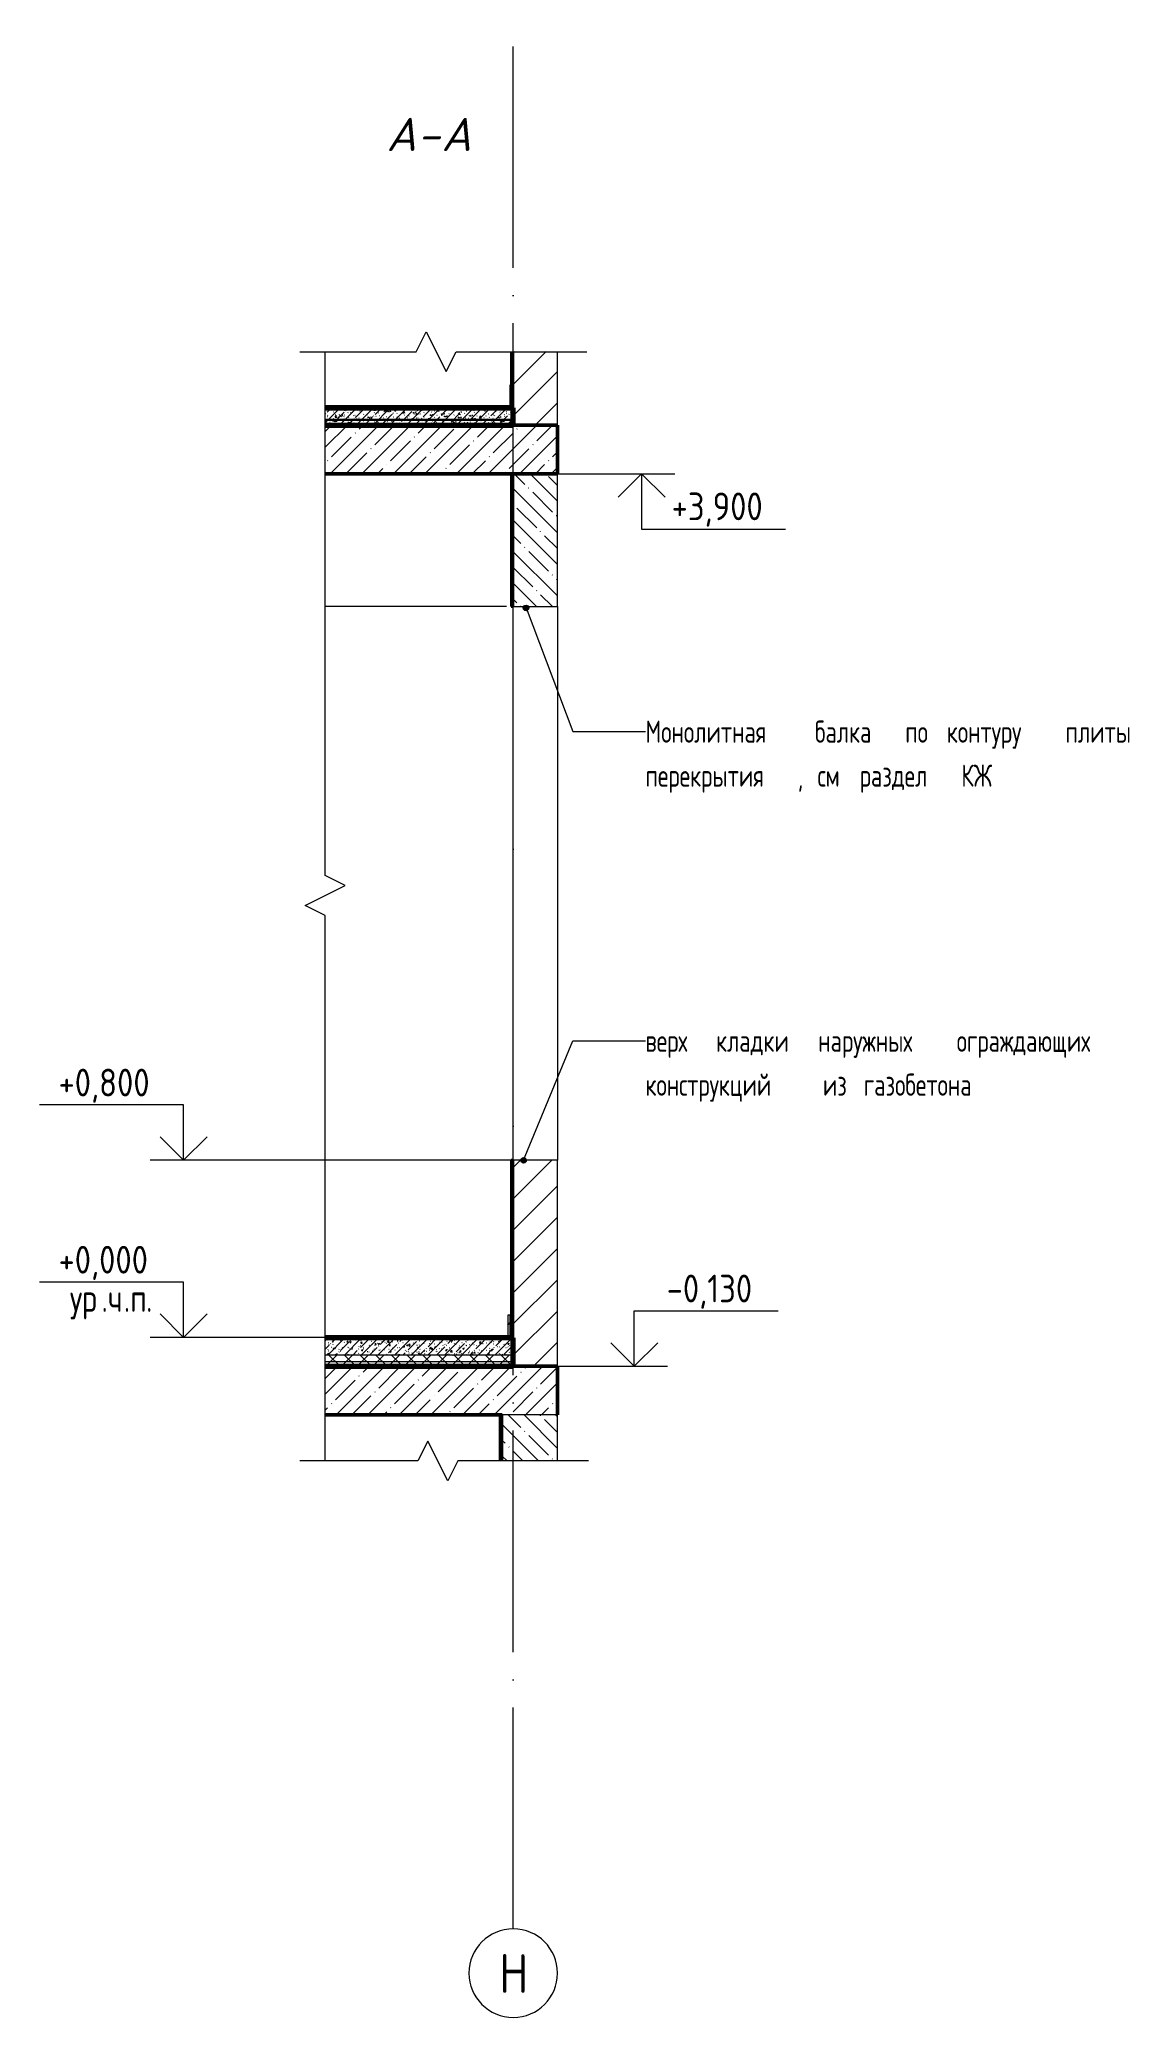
# Model space of a CAD drawing. Header units: millimetres. Extents: x -68946 to 288321, y -402657 to 324925.
# Drawn here: x 283371 to 288291, y 260112 to 269044 of the extents above; entities that cross this region are included whole.
import ezdxf

# ---------------------------------------------------------------- set-up
doc = ezdxf.new("R2010")
doc.units = ezdxf.units.MM
doc.linetypes.add('ADSK_Линия сетки_2_', pattern=[1250, 1000, -125, 0, -125])
doc.linetypes.add('ADSK_Линия сетки_3_', pattern=[1250, 1000, -125, 0, -125])
for name, color, linetype, lineweight in [('A-____-NOTE-TEXT', 250, 'Continuous', 9), ('A-CLNG-____-OTLN', 250, 'Continuous', 9), ('A-DETL-____-OTLN', 250, 'Continuous', 5), ('A-DETL-GENF-OTLN', 250, 'Continuous', 5), ('A-FLOR-____-MCUT', 250, 'Continuous', 9), ('A-FLOR-____-PATT', 250, 'Continuous', 25), ('A-FLOR-FNSH-MCUT', 250, 'Continuous', 25), ('A-WALL-____-MCUT', 250, 'Continuous', 13), ('A-WALL-____-PATT', 250, 'Continuous', 13), ('A-WALL-FNSH-MCUT', 250, 'Continuous', 13), ('G-____-____-DIMS', 250, 'Continuous', 9), ('G-____-____-TEXT', 250, 'Continuous', 9), ('S-GRID-____-IDEN', 250, 'Continuous', 9), ('S-GRID-____-OTLN', 250, 'Continuous', 9)]:
    doc.layers.add(name, color=color, linetype=linetype, lineweight=lineweight)
doc.styles.add('GOST Common_4', font='', dxfattribs={"width": 0.9, "height": 175})
doc.styles.add('GOST Common_5', font='', dxfattribs={"width": 0.8, "height": 125})
doc.styles.add('GOST Common_6', font='', dxfattribs={"width": 0.9, "height": 125})
doc.styles.add('ISOCPEUR_B_I_1', font='', dxfattribs={"height": 150})
doc.styles.add('ISOCPEUR_I_3', font='ГОСТ тип А.ttf', dxfattribs={"width": 0.9, "height": 100})
doc.styles.get('GOST Common_4').set_extended_font_data('GOST Common')
doc.styles.get('GOST Common_5').set_extended_font_data('GOST Common')
doc.styles.get('GOST Common_6').set_extended_font_data('GOST Common')
doc.styles.get('ISOCPEUR_B_I_1').set_extended_font_data('ISOCPEUR', italic=True, bold=True)
pattern_1 = [(45, (-43543.95, 4850), (-71.2806, 71.2806), []), (45, (-43472.67, 4850), (-71.2806, 71.2806), [126.008, -25.202, 1.676, -23.525])]
pattern_2 = [(45, (285490.39, 268033.19), (-71.2806, 71.2806), []), (45, (285561.67, 268033.19), (-71.2806, 71.2806), [126.008, -25.202, 1.676, -23.525])]
pattern_3 = [(135, (285490.39, 268033.19), (-71.2806, -71.2806), []), (135, (285561.67, 268033.19), (-71.2806, -71.2806), [126.008, -25.202, 1.676, -23.525])]
pattern_4 = [(45, (285490.39, 268033.19), (-70.7107, 70.7107), [])]

msp = doc.modelspace()

# ---------------------------------------------------------------- texts
at = {"layer": 'G-____-____-DIMS', "char_height": 125, "attachment_point": 1, "line_spacing_factor": 1.022761, "style": 'GOST Common_6'}
for s, insert, width in [('+3,900', (286224.4267, 266998.4666), 514.411284), ('+0,800', (283456.6282, 264396.5418), 514.411284), ('+0,000', (283456.6282, 263596.5418), 514.411284), ('-0,130', (286202.0947, 263466.5418), 488.766147)]:
    msp.add_mtext(s, dxfattribs=dict(at, insert=insert, width=width))
at = {"layer": 'G-____-____-DIMS', "char_height": 125, "attachment_point": 1, "style": 'GOST Common_5'}
for s, insert, width in [('ур', (283508.0034, 263423.4612), 173.1645), ('\\fGOST Common|b0|i0|c204|p34|;\\W.8;.', (283650.8784, 263423.4612), 35.27425), ('\\fGOST Common|b0|i0|c204|p34|;\\W.8;ч', (283679.9826, 263423.4612), 86.58225), ('\\fGOST Common|b0|i0|c204|p34|;\\W.8;.', (283751.4201, 263423.4612), 35.27425), ('\\fGOST Common|b0|i0|c204|p34|;\\W.8;п', (283780.5243, 263423.4612), 86.58225), ('\\fGOST Common|b0|i0|c204|p34|;\\W.8;.', (283851.9618, 263423.4612), 35.27425)]:
    msp.add_mtext(s, dxfattribs=dict(at, insert=insert, width=width))
at = {"layer": 'G-____-____-TEXT', "color": 7, "attachment_point": 1}
for s, insert, char_height, width, style in [('\\fISOCPEUR|b1|i1|c204|p34|;А', (284936.9216, 268690.7778), 150, 168.354375, 'ISOCPEUR_B_I_1'), ('\\fISOCPEUR|b1|i1|c204|p34|;А', (285184.9684, 268690.7778), 150, 168.354375, 'ISOCPEUR_B_I_1'), ('\\fISOCPEUR|b1|i1|c204|p34|;-', (285075.8278, 268690.7778), 150, 132.278437, 'ISOCPEUR_B_I_1'), ('Монолитная', (286106.2848, 265968.6167), 100, 858.607313, 'ISOCPEUR_I_3'), ('балка', (286871.2614, 265968.6167), 100, 425.696062, 'ISOCPEUR_I_3'), ('по', (287279.0504, 265968.6167), 100, 158.734125, 'ISOCPEUR_I_3'), ('контуру', (287466.5739, 265968.6167), 100, 580.822594, 'ISOCPEUR_I_3'), ('плиты', (288002.3551, 265968.6167), 100, 436.518844, 'ISOCPEUR_I_3'), ('перекрытия', (286106.2848, 265770.1792), 100, 833.354156, 'ISOCPEUR_I_3'), ('см', (286883.1676, 265770.1792), 100, 162.341719, 'ISOCPEUR_I_3'), ('раздел', (287073.6676, 265770.1792), 100, 487.025156, 'ISOCPEUR_I_3'), ('КЖ', (287532.0582, 265770.1792), 100, 209.240437, 'ISOCPEUR_I_3'), (', ', (286793.8707, 265770.1792), 100, 108.227812, 'ISOCPEUR_I_3'), ('верх', (286106.2848, 264572.7981), 100, 317.46825, 'ISOCPEUR_I_3'), ('кладки', (286424.777, 264572.7981), 100, 490.63275, 'ISOCPEUR_I_3'), ('наружных', (286886.1442, 264572.7981), 100, 689.050406, 'ISOCPEUR_I_3'), ('ограждающих', (287511.2223, 264572.7981), 100, 981.2655, 'ISOCPEUR_I_3'), ('конструкций', (286106.2848, 264374.3606), 100, 901.898438, 'ISOCPEUR_I_3'), ('из', (286906.9801, 264374.3606), 100, 155.126531, 'ISOCPEUR_I_3'), ('газобетона', (287091.527, 264374.3606), 100, 844.176938, 'ISOCPEUR_I_3')]:
    msp.add_mtext(s, dxfattribs=dict(at, insert=insert, char_height=char_height, width=width, style=style))

# ---------------------------------------------------------------- blocks, each defined once
blk = doc.blocks.new('Ось сетки - Круг_Ø8 мм-950900-А-А')
at = {"layer": 'S-GRID-____-IDEN', "color": 70, "lineweight": 20}
for start, end in [(0, 180), (180, 360)]:
    blk.add_arc((-43525, -2870.9), 200, start, end, dxfattribs=at)
blk = doc.blocks.new('0083_СОШ675_ВК_R22_rvt-1-А-А')
at = {"layer": 'S-GRID-____-OTLN', "linetype": 'ADSK_Линия сетки_2_'}
blk.add_line((-43525, -2670.9), (-43525, 5860.9), dxfattribs=at)
at = {"layer": 'S-GRID-____-IDEN', "color": 190, "lineweight": 5}
blk.add_blockref('Ось сетки - Круг_Ø8 мм-950900-А-А', (0, 0), dxfattribs=at)
at = {"layer": 'S-GRID-____-IDEN', "insert": (-43589.3, -2784.7), "char_height": 175, "width": 155.127, "attachment_point": 1, "style": 'GOST Common_4'}
blk.add_mtext('\\fGOST Common|b0|i0|c204|p34|;\\W.9;Н', dxfattribs=at)
blk = doc.blocks.new('Ось сетки - Круг_Ø8 мм-8258-А-А')
at = {"layer": 'S-GRID-____-IDEN', "color": 70, "lineweight": 20}
for start, end in [(0, 180), (180, 360)]:
    blk.add_arc((-43525, -2870.9), 200, start, end, dxfattribs=at)
blk = doc.blocks.new('0083_СОШ675_АИ_R22_rvt-2-А-А')
at = {"layer": 'A-FLOR-____-PATT', "lineweight": 9}
h = blk.add_hatch(dxfattribs=at)
h.set_pattern_fill('FP_54', color=90, style=0, pattern_type=2)
h.set_pattern_definition([(45, (-43543.95, 4850), (-37.717, 37.717), [53.34, -8.89, 1.778, -8.89]), (45, (-43543.95, 4887.694), (-37.717, 37.717), []), (50, (-43543.95, 4850), (63.764, -5.5789), [6.667, -73.342]), (355, (-43543.95, 4850), (-12.335, 66.8695), [5.334, -58.674]), (100.451, (-43538.635, 4849.535), (51.4304, 61.291), [5.667, -62.332]), (46.184, (-43543.95, 4867.78), (94.877, -14.715), [10.001, -110.014]), (96.636, (-43536.04, 4866.55), (83.091, 86.599), [8.5, -93.497]), (351.184, (-43543.95, 4867.78), (83.092, 86.599), [8.001, -88.011]), (21, (-43535.06, 4863.335), (53.0645, -35.7927), [6.667, -73.342]), (326, (-43535.06, 4863.335), (21.6307, 64.4655), [5.334, -58.674]), (71.451, (-43530.64, 4860.35), (74.6965, 28.6724), [5.667, -62.332]), (37.5, (-43543.95, 4850), (1.0804, 29.59427), [1.676, -56.286, 1.676, -57.887, -58.896]), (37.5, (-43543.95, 4850), (1.0804, 29.59427), [-117.526, 1.676, -57.22]), (7.5, (-43543.95, 4850), (23.3864, 35.0635), [1.676, -32.283, 1.676, -54.953, -22.447]), (7.5, (-43543.95, 4850), (23.3864, 35.0635), [-90.589, 1.676, -20.771]), (327.5, (-43563.773, 4850), (47.45657, -2.00547), [1.676, -20.549, 1.676, -67.666, -92.012]), (327.5, (-43563.773, 4850), (47.45657, -2.00547), [-91.567, 1.676, -90.335]), (317.5, (-43572.663, 4850), (51.845, 8.899), [1.676, -27.216, 1.676, -44.374, -65.342]), (317.5, (-43572.663, 4850), (51.845, 8.899), [-74.943, 1.676, -63.665])])
h.paths.add_polyline_path([(-44373.7, 4120), (-43525, 4120), (-43525, 4198), (-44373.7, 4198)])
h = blk.add_hatch(dxfattribs=at)
h.set_pattern_fill('FP_57', color=90, style=0, pattern_type=2)
h.set_pattern_definition([(45, (-43543.95, 4850), (-35.35534, 35.35534), []), (135, (-43543.95, 4850), (-35.35534, -35.35534), [])])
h.paths.add_polyline_path([(-43525, -130), (-43525, -80), (-44373.7, -80), (-44373.7, -130)])
at = {"layer": 'A-WALL-____-PATT', "lineweight": 9}
for color, points in [(140, [(-43525, 4200), (-43525, 4451.4), (-43535, 4451.4), (-43535, 4200)]), (214, [(-43575, -558), (-43575, -350), (-43585, -350), (-43585, -558)])]:
    blk.add_hatch(color=color, dxfattribs=at).paths.add_polyline_path(points)
h = blk.add_hatch(dxfattribs=at)
h.set_pattern_fill('FP_53', color=252, style=0, pattern_type=2)
h.set_pattern_definition(pattern_1)
h.paths.add_polyline_path([(-43535, 4200), (-43535, 4300), (-43540, 4300), (-43540, 4200)])
h = blk.add_hatch(color=140, dxfattribs=at)
h.paths.add_polyline_path([(-43535, 0), (-43525, 0), (-43525, 800), (-43535, 800)])
h.paths.add_polyline_path([(-43535, 3300), (-43525, 3300), (-43525, 3900), (-43535, 3900)])
h = blk.add_hatch(dxfattribs=at)
h.set_pattern_fill('FP_53', color=252, style=0, pattern_type=2)
h.set_pattern_definition(pattern_1)
h.paths.add_polyline_path([(-43540, 0), (-43540, 100), (-43550, 100), (-43550, 0)])
h = blk.add_hatch(dxfattribs=at)
h.set_pattern_fill('FP_53', color=252, style=0, pattern_type=2)
h.set_pattern_definition(pattern_1)
h.paths.add_polyline_path([(-43535, 0), (-43535, 100), (-43540, 100), (-43540, 0)])
at = {"layer": 'A-CLNG-____-OTLN', "color": 90}
for p, q in [((-43555, 3300), (-44373.7, 3300)), ((-43585, -350), (-44373.7, -350))]:
    blk.add_line(p, q, dxfattribs=at)
at = {"layer": 'A-FLOR-____-MCUT', "color": 70, "lineweight": 20}
blk.add_line((-43525, -80), (-44373.7, -80), dxfattribs=at)
at = {"layer": 'A-FLOR-FNSH-MCUT', "color": 90, "lineweight": 9}
for p, q in [((-43525, 4200), (-44373.7, 4200)), ((-43525, 4198), (-43525, 4200)), ((-43525, 0), (-44373.7, 0)), ((-43525, -2), (-43525, 0))]:
    blk.add_line(p, q, dxfattribs=at)
at = {"layer": 'A-FLOR-FNSH-MCUT', "color": 220, "lineweight": 70}
for p, q in [((-43525, 4198), (-44373.7, 4198)), ((-43525, 4120), (-43525, 4198)), ((-44373.7, 4120), (-43525, 4120)), ((-43525, -2), (-44373.7, -2)), ((-43525, -80), (-43525, -2)), ((-43525, -130), (-43525, -80)), ((-44373.7, -130), (-43525, -130))]:
    blk.add_line(p, q, dxfattribs=at)
at = {"layer": 'A-WALL-____-MCUT', "color": 180, "lineweight": 35}
for p, q in [((-43535, 4451.4), (-43535, 4200)), ((-43525, 4200), (-43525, 4451.4)), ((-43535, 4200), (-43525, 4200)), ((-43525, 3900), (-43535, 3900)), ((-43535, 3900), (-43535, 3300)), ((-43525, 3300), (-43525, 3900)), ((-43535, 3300), (-43525, 3300)), ((-43525, 800), (-43535, 800)), ((-43535, 800), (-43535, 0)), ((-43525, 0), (-43525, 800)), ((-43535, 0), (-43525, 0)), ((-43575, -350), (-43585, -350)), ((-43585, -350), (-43585, -558)), ((-43575, -558), (-43575, -350))]:
    blk.add_line(p, q, dxfattribs=at)
at = {"layer": 'A-WALL-FNSH-MCUT', "color": 90, "lineweight": 9}
for p, q in [((-43525, 4300), (-43540, 4300)), ((-43540, 4300), (-43540, 4200)), ((-43525, 4200), (-43525, 4300)), ((-43540, 4200), (-43525, 4200)), ((-43535, 100), (-43550, 100)), ((-43550, 100), (-43550, 0)), ((-43525, 100), (-43540, 100)), ((-43540, 100), (-43540, 0)), ((-43535, 0), (-43535, 100)), ((-43525, 0), (-43525, 100)), ((-43550, 0), (-43535, 0)), ((-43540, 0), (-43525, 0))]:
    blk.add_line(p, q, dxfattribs=at)
at = {"layer": 'S-GRID-____-OTLN', "linetype": 'ADSK_Линия сетки_3_'}
blk.add_line((-43525, -2670.9), (-43525, 5860.9), dxfattribs=at)
at = {"layer": 'S-GRID-____-IDEN', "color": 190, "lineweight": 5}
blk.add_blockref('Ось сетки - Круг_Ø8 мм-8258-А-А', (0, 0), dxfattribs=at)
at = {"layer": 'S-GRID-____-IDEN', "insert": (-43589.3, -2784.7), "char_height": 175, "width": 155.127, "attachment_point": 1, "style": 'GOST Common_4'}
blk.add_mtext('\\fGOST Common|b0|i0|c204|p34|;\\W.9;Н', dxfattribs=at)
blk = doc.blocks.new('DET_L_Линия разрыва - М50-40156119-А-А')
at = {"layer": 'A-DETL-GENF-OTLN', "lineweight": 9}
for p, q in [((-44373.7, 2085.2), (-44373.7, 4451.4)), ((-44283.7, 2040.2), (-44373.7, 2085.2)), ((-44463.7, 1950.2), (-44283.7, 2040.2)), ((-44373.7, 1905.2), (-44463.7, 1950.2)), ((-44373.7, -558), (-44373.7, 1905.2))]:
    blk.add_line(p, q, dxfattribs=at)
blk = doc.blocks.new('DET_L_Линия разрыва - М50-40156123-А-А')
at = {"layer": 'A-DETL-GENF-OTLN', "lineweight": 9}
for p, q in [((-43910.5, -468), (-43955.5, -558)), ((-43820.5, -648), (-43910.5, -468)), ((-43955.5, -558), (-44487.7, -558)), ((-43775.5, -558), (-43820.5, -648)), ((-43185.5, -558), (-43775.5, -558))]:
    blk.add_line(p, q, dxfattribs=at)
blk = doc.blocks.new('DET_L_Линия разрыва - М50-V26-А-А')
at = {"layer": 'A-DETL-GENF-OTLN', "lineweight": 9}
for p, q in [((-43962.7, 4451.4), (-43917.7, 4541.4)), ((-43917.7, 4541.4), (-43827.7, 4361.4)), ((-44487.7, 4451.4), (-43962.7, 4451.4)), ((-43827.7, 4361.4), (-43782.7, 4451.4)), ((-43782.7, 4451.4), (-43192.7, 4451.4))]:
    blk.add_line(p, q, dxfattribs=at)
blk = doc.blocks.new('Высотные отметки - Стрелка вверх_ур_ч_п_-32693425-А-А')
at = {"layer": 'A-____-NOTE-TEXT'}
for p, q in [((-45013.4, 250), (-45663.4, 250)), ((-45013.4, 0), (-45013.4, 250)), ((-45013.4, 0), (-45119.4, 106.1)), ((-45013.4, 0), (-44907.3, 106.1)), ((-44863.4, 0), (-45163.4, 0))]:
    blk.add_line(p, q, dxfattribs=at)
blk = doc.blocks.new('Высотные отметки - Стрелка вверх-32693645-А-А')
at = {"layer": 'A-____-NOTE-TEXT'}
for p, q in [((-45013.4, 1050), (-45663.4, 1050)), ((-45013.4, 800), (-45013.4, 1050)), ((-45013.4, 800), (-45119.4, 906.1)), ((-45013.4, 800), (-44907.3, 906.1)), ((-44863.4, 800), (-45163.4, 800))]:
    blk.add_line(p, q, dxfattribs=at)
blk = doc.blocks.new('Высотные отметки - Стрелка вниз-32693646-А-А')
at = {"layer": 'A-____-NOTE-TEXT'}
for p, q in [((-43095.6, 3900), (-42795.6, 3900)), ((-42945.6, 3900), (-43051.6, 3793.9)), ((-42945.6, 3900), (-42945.6, 3650)), ((-42945.6, 3900), (-42839.5, 3793.9)), ((-42945.6, 3650), (-42295.6, 3650))]:
    blk.add_line(p, q, dxfattribs=at)

# ---------------------------------------------------------------- hatches: boundary and pattern name
at = {"layer": 'A-FLOR-____-PATT', "lineweight": 9}
h = msp.add_hatch(dxfattribs=at)
h.set_pattern_fill('FP_53', color=256, style=0, pattern_type=2)
h.set_pattern_definition(pattern_2)
h.paths.add_polyline_path([(285709.338, 267083.1883), (285709.338, 267303.1883), (284660.6662, 267303.1883), (284660.6662, 267083.1883)])
h = msp.add_hatch(dxfattribs=at)
h.set_pattern_fill('FP_54', color=256, style=0, pattern_type=2)
h.set_pattern_definition([(45, (285490.39, 268033.19), (-37.7171, 37.7171), [53.34, -8.89, 1.778, -8.89]), (45, (285490.39, 268070.88), (-37.7171, 37.7171), []), (50, (285490.39, 268033.19), (63.7639, -5.57885), [6.667, -73.342]), (355, (285490.39, 268033.19), (-12.3349, 66.8695), [5.334, -58.674]), (100.451, (285495.704, 268032.723), (51.43036, 61.291), [5.667, -62.332]), (46.184, (285490.39, 268050.97), (94.8772, -14.7148), [10.001, -110.014]), (96.636, (285498.3, 268049.74), (83.0912, 86.5993), [8.5, -93.497]), (351.184, (285490.39, 268050.97), (83.092, 86.5993), [8.001, -88.011]), (21, (285499.28, 268046.523), (53.0645, -35.7927), [6.667, -73.342]), (326, (285499.28, 268046.523), (21.6307, 64.4655), [5.334, -58.674]), (71.451, (285503.7, 268043.54), (74.69646, 28.6724), [5.667, -62.332]), (37.5, (285490.39, 268033.188), (1.08041, 29.59427), [1.676, -56.286, 1.676, -57.887, -58.896]), (37.5, (285490.39, 268033.188), (1.08041, 29.59427), [-117.526, 1.676, -57.22]), (7.5, (285490.39, 268033.188), (23.38637, 35.0635), [1.676, -32.283, 1.676, -54.953, -22.447]), (7.5, (285490.39, 268033.188), (23.38637, 35.0635), [-90.589, 1.676, -20.771]), (327.5, (285470.566, 268033.188), (47.45657, -2.00547), [1.676, -20.549, 1.676, -67.666, -92.012]), (327.5, (285470.566, 268033.188), (47.45657, -2.00547), [-91.567, 1.676, -90.335]), (317.5, (285461.676, 268033.19), (51.84495, 8.89904), [1.676, -27.216, 1.676, -44.374, -65.342]), (317.5, (285461.676, 268033.19), (51.84495, 8.89904), [-74.943, 1.676, -63.665])])
h.paths.add_polyline_path([(285509.338, 263103.1883), (285509.338, 263181.1883), (284660.6662, 263181.1883), (284660.6662, 263103.1883)])
h = msp.add_hatch(dxfattribs=at)
h.set_pattern_fill('FP_53', color=256, style=0, pattern_type=2)
h.set_pattern_definition(pattern_2)
h.paths.add_polyline_path([(285709.338, 262833.1883), (285709.338, 263053.1883), (284660.6662, 263053.1883), (284660.6662, 262833.1883)])
at = {"layer": 'A-WALL-____-PATT', "lineweight": 15}
h = msp.add_hatch(dxfattribs=at)
h.set_pattern_fill('FP_56', color=256, style=0, pattern_type=2)
h.set_pattern_definition(pattern_4)
h.paths.add_polyline_path([(285709.338, 267303.1883), (285709.338, 267634.6364), (285509.338, 267634.6364), (285509.338, 267303.1883)])
h = msp.add_hatch(dxfattribs=at)
h.set_pattern_fill('FP_55', color=256, style=0, pattern_type=2)
h.set_pattern_definition(pattern_3)
h.paths.add_polyline_path([(285709.338, 266483.1883), (285709.338, 267083.1883), (285509.3386, 267083.1883), (285509.3386, 266483.1883)])
h = msp.add_hatch(dxfattribs=at)
h.set_pattern_fill('FP_56', color=256, style=0, pattern_type=2)
h.set_pattern_definition(pattern_4)
h.paths.add_polyline_path([(285709.338, 263053.1883), (285709.338, 263983.1883), (285509.338, 263983.1883), (285509.338, 263053.1883)])
h = msp.add_hatch(dxfattribs=at)
h.set_pattern_fill('FP_55', color=256, style=0, pattern_type=2)
h.set_pattern_definition(pattern_3)
h.paths.add_polyline_path([(285709.338, 262625.1536), (285709.338, 262833.1883), (285459.338, 262833.1883), (285459.338, 262625.1536)])
at = {"layer": 'G-____-____-TEXT'}
h = msp.add_hatch(color=110, dxfattribs=at)
edge = h.paths.add_edge_path()
edge.add_arc((285567.0324, 266477.4061), 12.5, 0, 360)
h = msp.add_hatch(color=110, dxfattribs=at)
edge = h.paths.add_edge_path()
edge.add_arc((285556.0797, 263982.952), 12.5, 0, 360)

# ---------------------------------------------------------------- linework, layer by layer
at = {"layer": 'A-CLNG-____-OTLN'}
for p, q in [((285479.338, 267082.1883), (284660.6662, 267082.1883)), ((285454.338, 262832.1883), (284660.6662, 262832.1883))]:
    msp.add_line(p, q, dxfattribs=at)
at = {"layer": 'A-DETL-____-OTLN', "lineweight": 9}
for p, q in [((285509.338, 263983.1883), (285509.338, 266483.1883)), ((285709.3386, 266483.1883), (285709.3386, 263983.1883))]:
    msp.add_line(p, q, dxfattribs=at)
at = {"layer": 'A-FLOR-____-MCUT'}
for p, q in [((285509.338, 267381.1883), (284660.6662, 267381.1883)), ((285509.338, 267371.1883), (284660.6662, 267371.1883)), ((285509.338, 267328.1883), (284660.6662, 267328.1883)), ((285509.338, 263181.1883), (284660.6662, 263181.1883)), ((285509.338, 263103.1883), (284660.6662, 263103.1883))]:
    msp.add_line(p, q, dxfattribs=at)
at = {"layer": 'A-FLOR-FNSH-MCUT', "color": 100, "lineweight": 9}
for p, q in [((285509.338, 267383.1883), (284660.6662, 267383.1883)), ((285509.338, 267323.1883), (285509.338, 267383.1883)), ((285509.338, 263183.1883), (284660.6662, 263183.1883)), ((285509.338, 263073.1883), (285509.338, 263183.1883))]:
    msp.add_line(p, q, dxfattribs=at)
at = {"layer": 'A-FLOR-FNSH-MCUT', "color": 60, "lineweight": 15}
for p, q in [((285509.338, 267323.1883), (284660.6662, 267323.1883)), ((285509.338, 267303.1883), (285509.338, 267323.1883)), ((285509.338, 263073.1883), (284660.6662, 263073.1883)), ((285509.338, 263053.1883), (285509.338, 263073.1883))]:
    msp.add_line(p, q, dxfattribs=at)
at = {"layer": 'A-FLOR-FNSH-MCUT', "color": 210, "lineweight": 50}
for p, q in [((285709.338, 267303.1883), (284660.6662, 267303.1883)), ((285709.338, 267083.1883), (285709.338, 267303.1883)), ((284660.6662, 267083.1883), (285709.338, 267083.1883)), ((285709.338, 263053.1883), (284660.6662, 263053.1883)), ((285709.338, 262833.1883), (285709.338, 263053.1883)), ((284660.6662, 262833.1883), (285459.338, 262833.1883))]:
    msp.add_line(p, q, dxfattribs=at)
at = {"layer": 'A-WALL-____-MCUT', "lineweight": 15}
for p, q in [((285509.338, 267634.6364), (285509.338, 267303.1883)), ((285709.338, 267303.1883), (285709.338, 267634.6364)), ((285709.3386, 267083.1883), (285509.3386, 267083.1883)), ((285509.3386, 267083.1883), (285509.3386, 266483.1883)), ((285709.3386, 266483.1883), (285709.3386, 267083.1883)), ((285509.3386, 266483.1883), (285709.3386, 266483.1883)), ((285509.338, 263983.1883), (285509.338, 263053.1883)), ((285709.338, 263983.1883), (285509.338, 263983.1883)), ((285709.338, 263053.1883), (285709.338, 263983.1883)), ((285509.338, 263053.1883), (285709.338, 263053.1883)), ((285459.338, 262833.1883), (285459.338, 262625.1536)), ((285709.338, 262833.1883), (285459.338, 262833.1883)), ((285709.338, 262625.1536), (285709.338, 262833.1883))]:
    msp.add_line(p, q, dxfattribs=at)
at = {"layer": 'G-____-____-DIMS'}
for p, q in [((284732.1656, 267083.1883), (286088.7647, 267083.1883)), ((285208.13, 267083.1883), (284732.1656, 267083.1883)), ((284969.3092, 263983.1883), (284020.9662, 263983.1883)), ((285562.769, 263983.1883), (284969.3092, 263983.1883)), ((285388.1114, 263183.1883), (284020.9662, 263183.1883)), ((285472.8194, 263183.1883), (285388.1114, 263183.1883)), ((284842.469, 263053.1883), (286055.7473, 263053.1883)), ((285176.2869, 263053.1883), (284842.469, 263053.1883))]:
    msp.add_line(p, q, dxfattribs=at)
at = {"layer": 'G-____-____-TEXT', "color": 110}
for p, q in [((285567.0324, 266477.4061), (285779.0912, 265918.6167)), ((285779.0912, 265918.6167), (286106.2848, 265918.6167)), ((285556.0797, 263982.952), (285779.0912, 264522.7981)), ((285779.0912, 264522.7981), (286106.2848, 264522.7981))]:
    msp.add_line(p, q, dxfattribs=at)
for centre in [(285567.0324, 266477.4061), (285556.0797, 263982.952)]:
    msp.add_circle(centre, 12.5, dxfattribs=at)

# ---------------------------------------------------------------- block references
at = {"color": 210, "lineweight": 5}
for name in ['0083_СОШ675_АИ_R22_rvt-2-А-А', '0083_СОШ675_ВК_R22_rvt-1-А-А']:
    msp.add_blockref(name, (329034.3386, 263183.1883), dxfattribs=at)
at = {"layer": 'A-____-NOTE-TEXT'}
for name in ['Высотные отметки - Стрелка вниз-32693646-А-А', 'Высотные отметки - Стрелка вверх-32693645-А-А', 'Высотные отметки - Стрелка вверх_ур_ч_п_-32693425-А-А']:
    msp.add_blockref(name, (329034.3386, 263183.1883), dxfattribs=at)
at = {"layer": 'A-DETL-GENF-OTLN', "lineweight": 9}
for name in ['DET_L_Линия разрыва - М50-V26-А-А', 'DET_L_Линия разрыва - М50-40156119-А-А', 'DET_L_Линия разрыва - М50-40156123-А-А']:
    msp.add_blockref(name, (329034.3386, 263183.1883), dxfattribs=at)
at = {"layer": 'G-____-____-DIMS', "extrusion": (0, 0, -1)}
msp.add_blockref('Высотные отметки - Стрелка вверх-32693645-А-А', (-241042.3749, 262253.1883), dxfattribs=at)

msp.set_redraw_order([(e.dxf.handle, doc.entitydb.next_handle()) for e in msp.query("TEXT MTEXT ATTDEF DIMENSION ARC_DIMENSION")])  # texts and dimensions are drawn at this point

doc.saveas('drawing.dxf')
